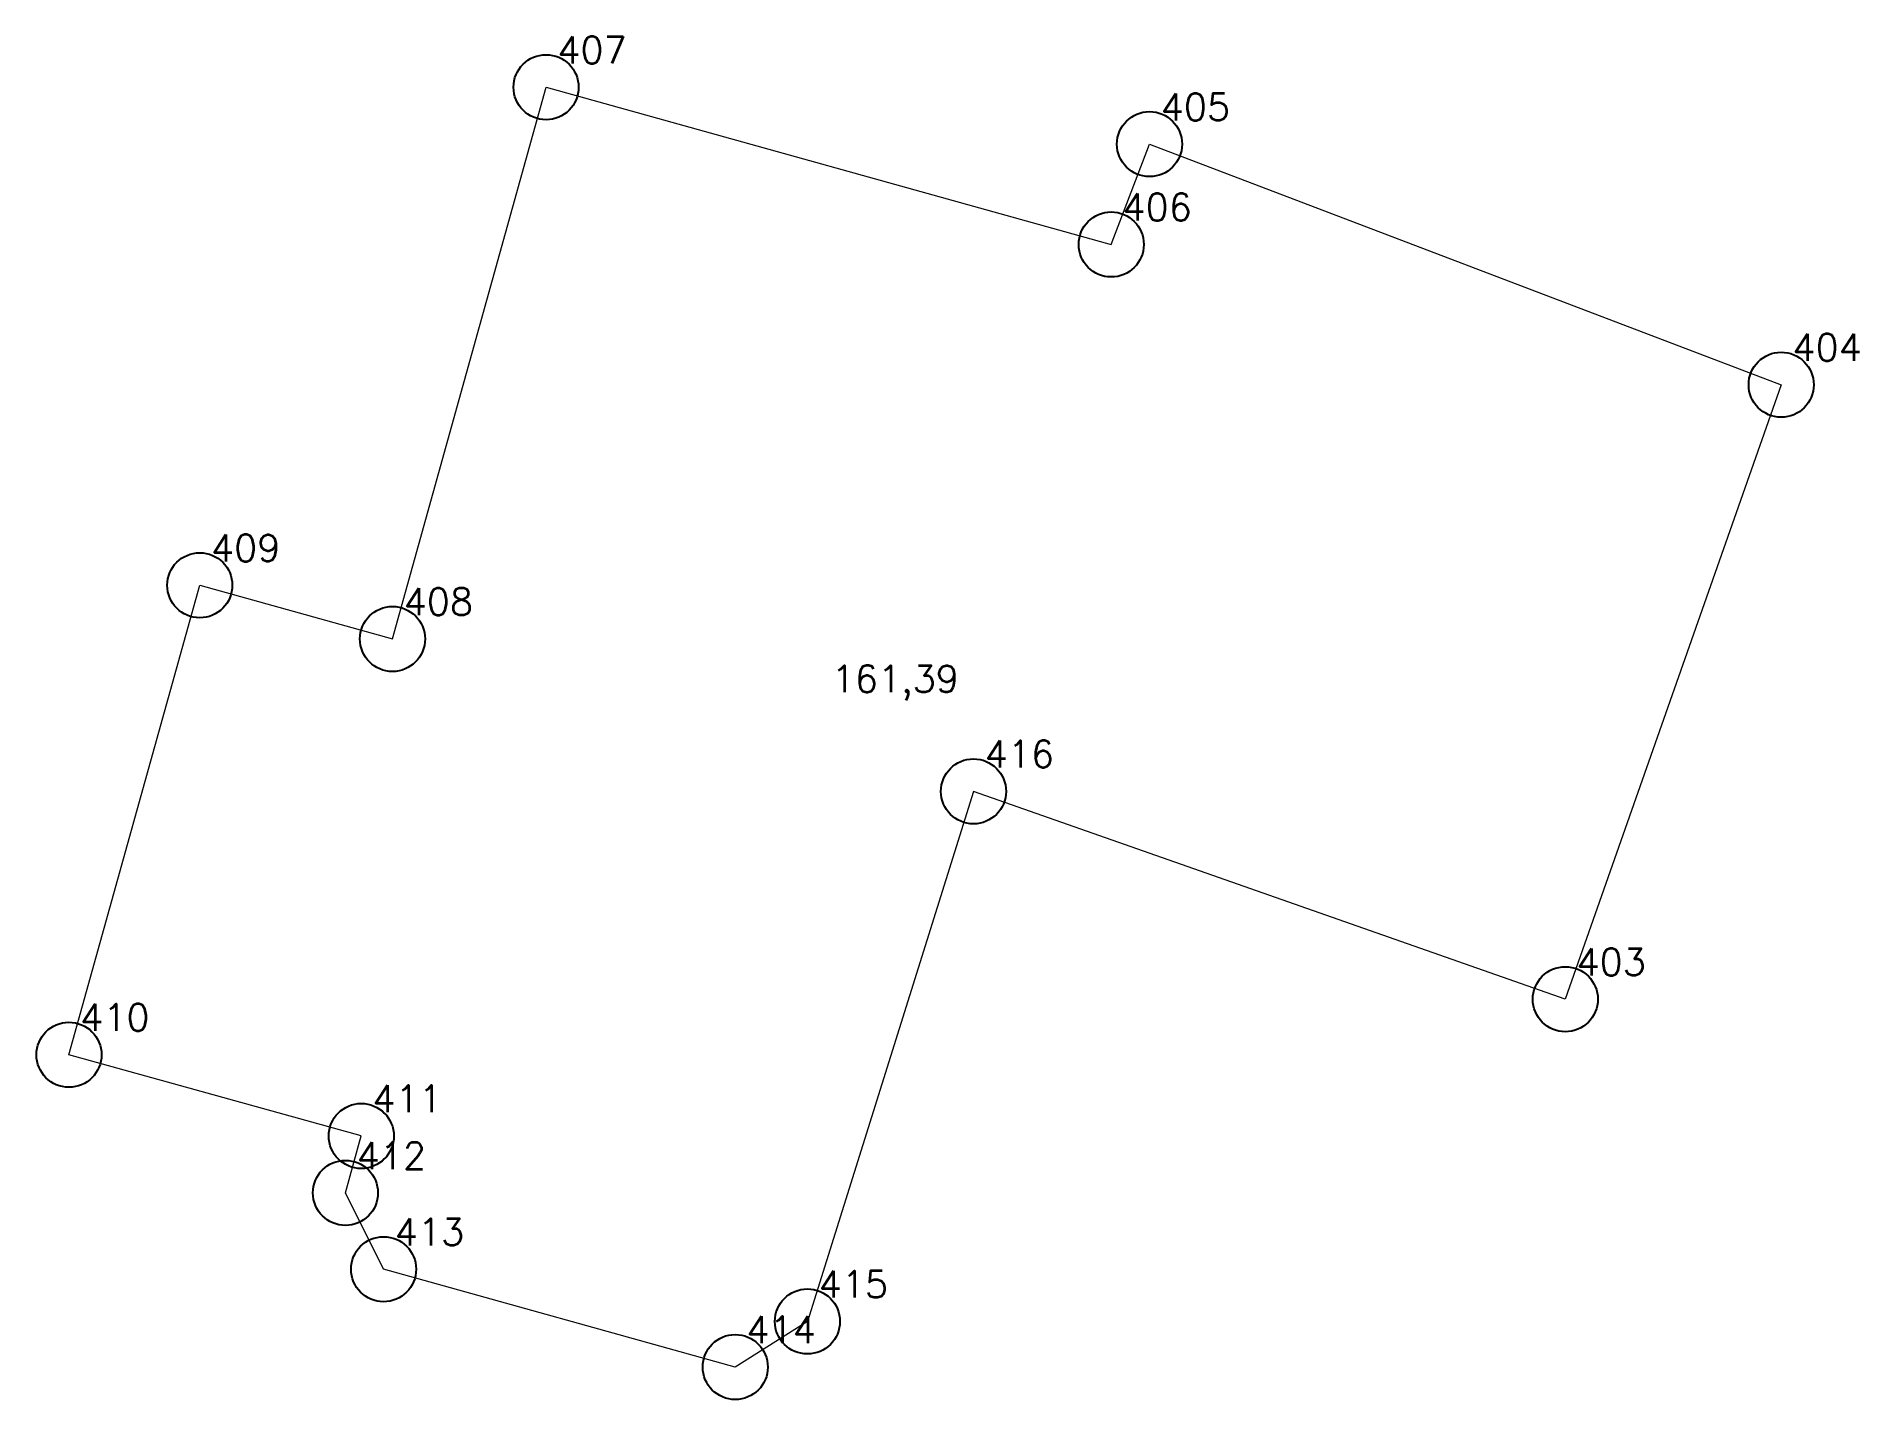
# Model space of a CAD drawing. Extents: x 1390459 to 1399894, y 355072 to 361029.
# Drawn here: x 1397003.79 to 1397024.8, y 359899.73 to 359915.45 of the extents above; entities that cross this region are included whole.
import ezdxf

# ---------------------------------------------------------------- set-up
doc = ezdxf.new("R2010")
doc.units = 0
doc.header["$PDMODE"] = 33
doc.header["$PDSIZE"] = 0.75
doc.layers.add('8 - ценная историческая застройка конец ХIX - начало ХХ века', color=7, linetype='Continuous')
doc.styles.get("Standard").update_dxf_attribs({"font": 'simplex.shx'})

msp = doc.modelspace()

# ---------------------------------------------------------------- texts
at = {"layer": '8 - ценная историческая застройка конец ХIX - начало ХХ века', "color": 7}
for s, p in [('407', (1397009.792, 359915.135)), ('405', (1397016.746, 359914.478)), ('406', (1397016.305, 359913.322)), ('404', (1397024.026, 359911.704)), ('409', (1397005.8, 359909.391)), ('408', (1397008.021, 359908.773)), ('161,39', (1397012.954, 359907.883)), ('416', (1397014.717, 359907.015)), ('403', (1397021.538, 359904.619)), ('410', (1397004.293, 359903.979)), ('411', (1397007.662, 359903.041)), ('412', (1397007.479, 359902.385)), ('413', (1397007.919, 359901.506)), ('415', (1397012.803, 359900.903)), ('414', (1397011.972, 359900.377))]:
    msp.add_text(s, height=0.3111, dxfattribs=at).set_placement(p)

# ---------------------------------------------------------------- linework, layer by layer
at = {"layer": '8 - ценная историческая застройка конец ХIX - начало ХХ века', "color": 7, "lineweight": 20}
msp.add_lwpolyline([(1397021.409, 359904.344), (1397014.588, 359906.741), (1397012.674, 359900.629), (1397011.843, 359900.103), (1397007.79, 359901.231), (1397007.35, 359902.111), (1397007.533, 359902.767), (1397004.164, 359903.704), (1397005.671, 359909.117), (1397007.892, 359908.498), (1397009.662, 359914.86), (1397016.176, 359913.047), (1397016.617, 359914.204), (1397023.897, 359911.43), (1397021.409, 359904.344)], close=True, dxfattribs=at)
at = {"layer": '8 - ценная историческая застройка конец ХIX - начало ХХ века'}
for p in [(1397009.662, 359914.86), (1397016.617, 359914.204), (1397016.176, 359913.047), (1397023.897, 359911.43), (1397005.671, 359909.117), (1397007.892, 359908.498), (1397014.588, 359906.741), (1397021.409, 359904.344), (1397004.164, 359903.704), (1397007.533, 359902.767), (1397007.35, 359902.111), (1397007.79, 359901.231), (1397012.674, 359900.629), (1397011.843, 359900.103)]:
    msp.add_point(p, dxfattribs=at)

msp.set_redraw_order([(e.dxf.handle, doc.entitydb.next_handle()) for e in msp.query("TEXT MTEXT ATTDEF DIMENSION ARC_DIMENSION")])  # texts and dimensions are drawn at this point

doc.saveas('drawing.dxf')
